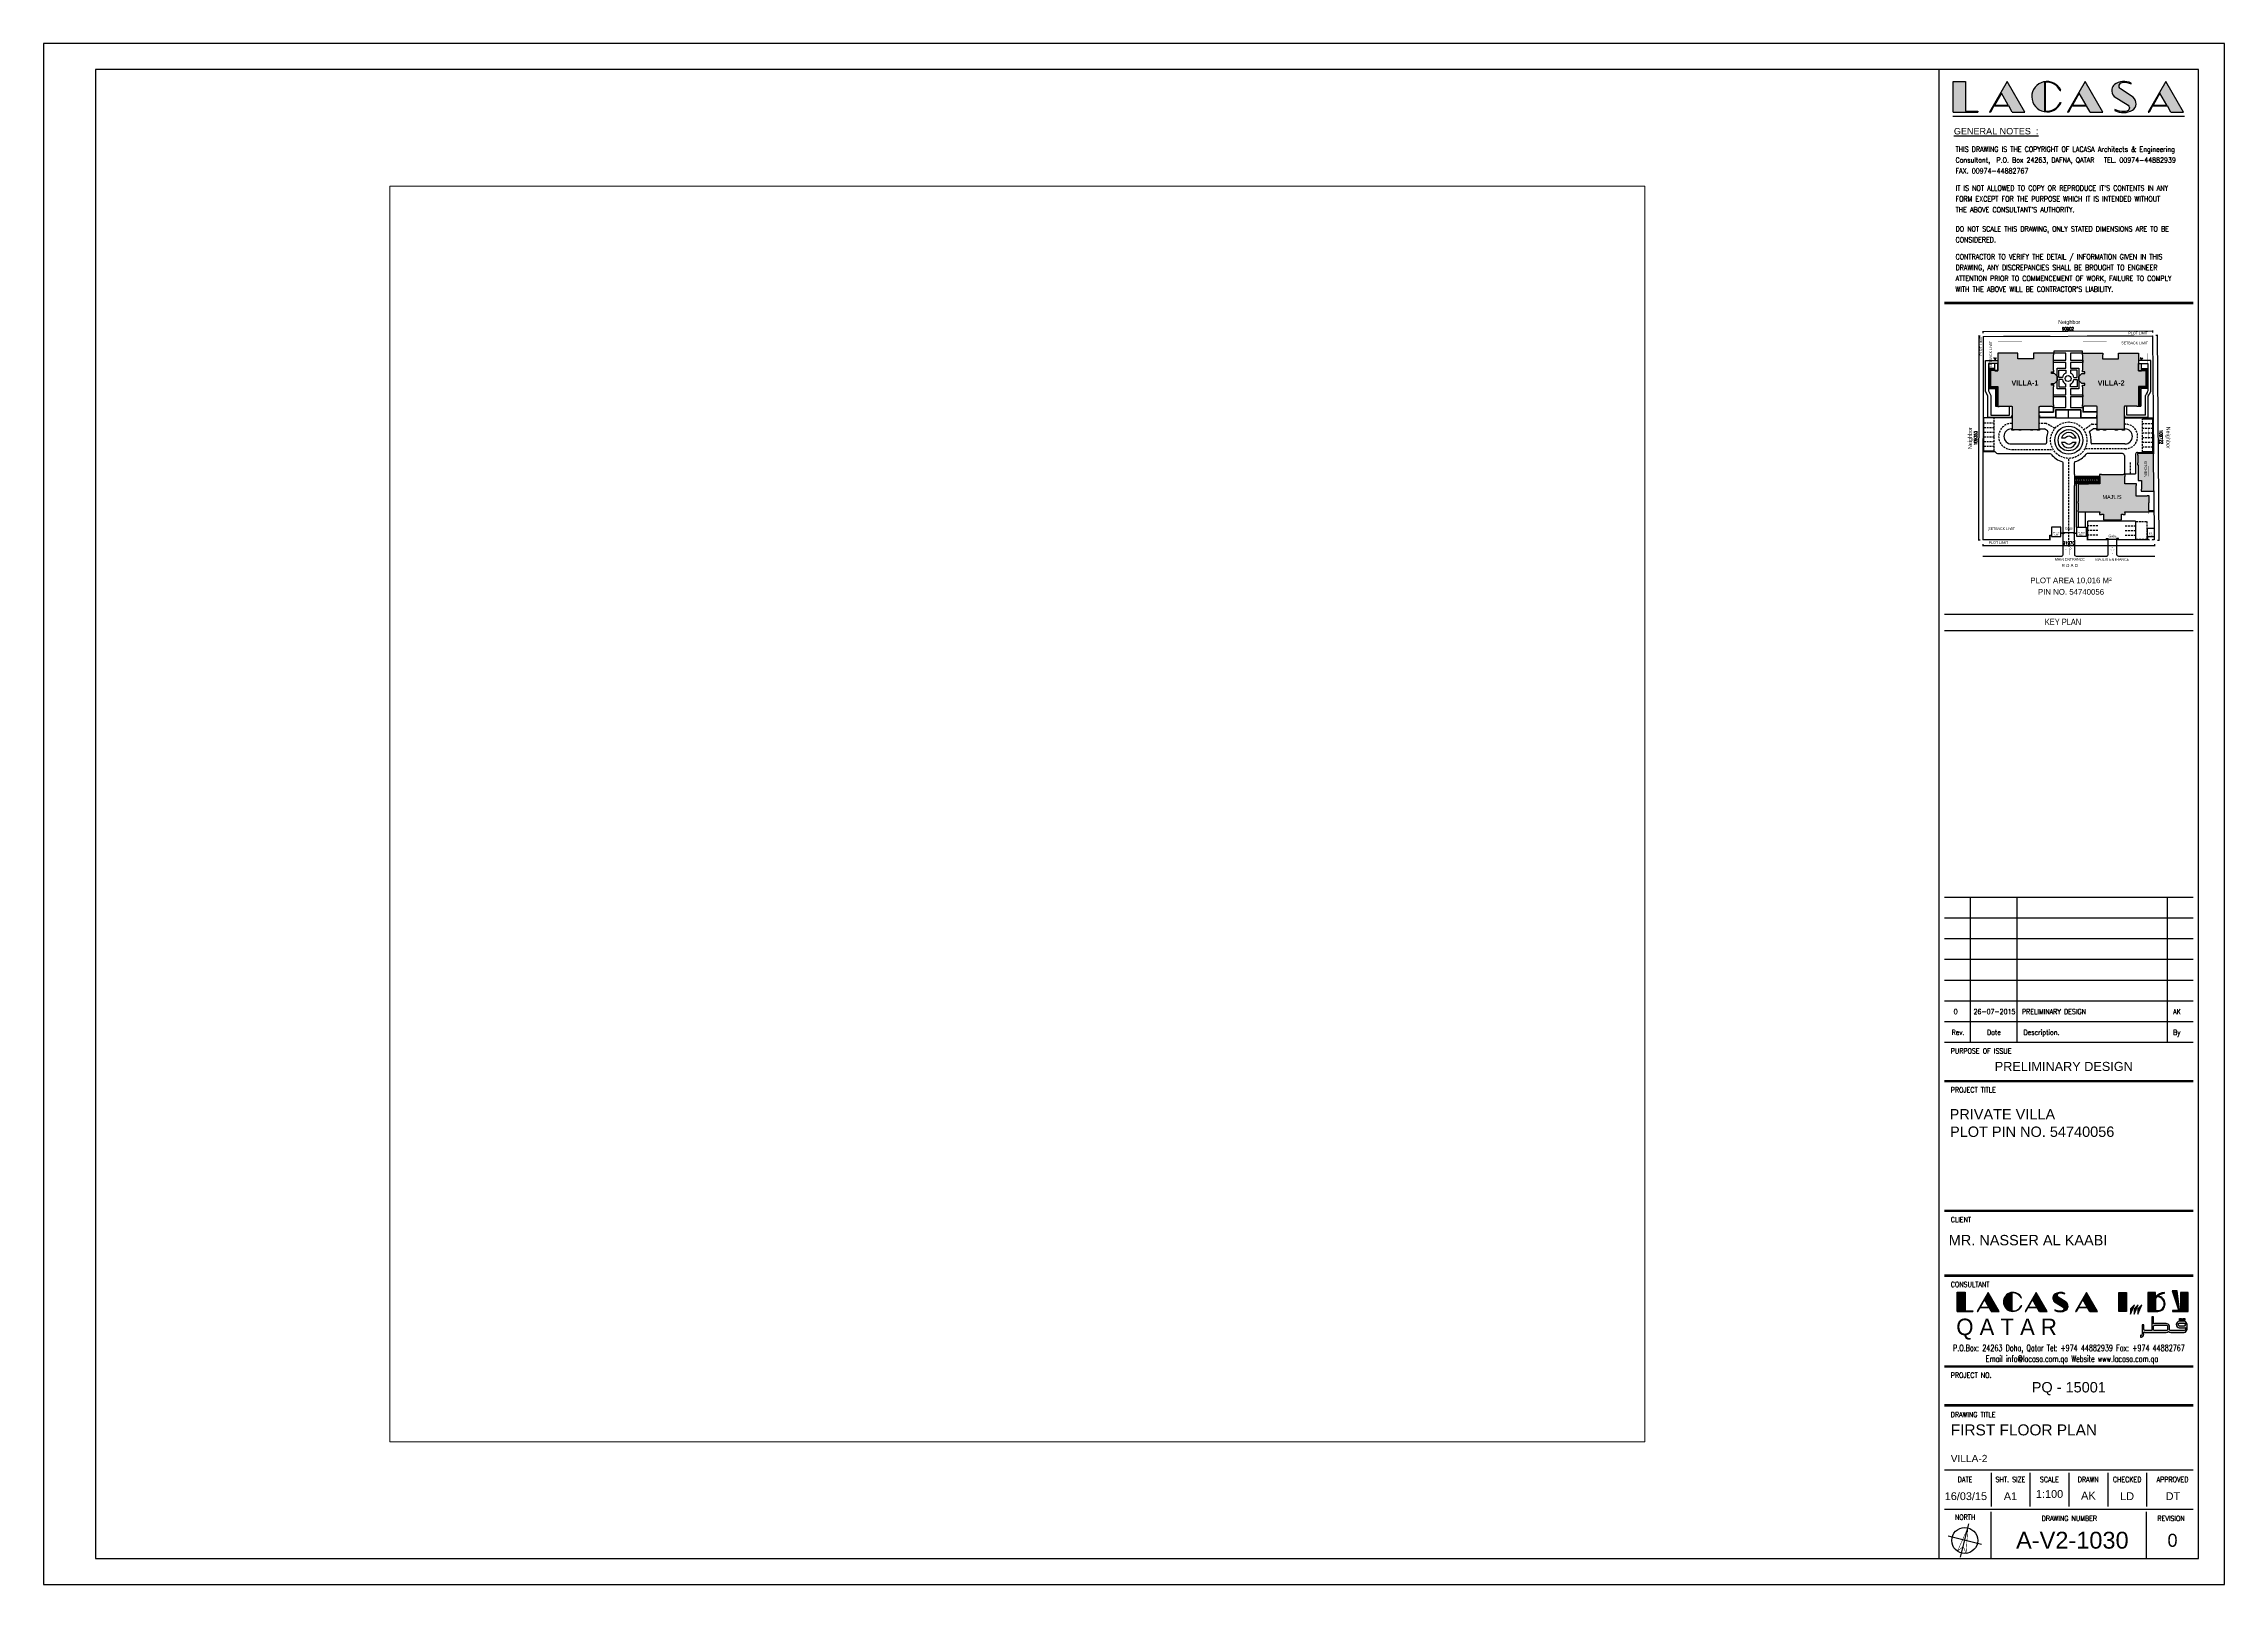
# Paper-space layout 'A-V2-1030' of a CAD drawing. Header units: millimetres. Extents: x 0 to 841, y 0 to 594.
import ezdxf
from ezdxf.enums import TextEntityAlignment as Align

# ---------------------------------------------------------------- set-up
doc = ezdxf.new("R2010")
doc.units = ezdxf.units.MM
doc.header["$LTSCALE"] = 1000
doc.header["$MEASUREMENT"] = 0
for name, pattern in [('XREF-TITLE$0$XREF-ROAD$0$XREF_ROAD$0$HIDDEN', [0.375, 0.25, -0.125]), ('XREF-TITLE$0$XREF-ROAD$0$XREF_ROAD$0$HIDDEN2', [0.1875, 0.125, -0.0625]), ('XREF-TITLE$0$XREF-SITE SETTING$0$DASHED', [0.75, 0.5, -0.25]), ('XREF-TITLE$0$XREF-SITE SETTING$0$PLOT LIMIT$0$CENTER', [2, 1.25, -0.25, 0.25, -0.25])]:
    doc.linetypes.add(name, pattern=pattern)
for name, color, linetype in [('48-TITLE', 7, 'Continuous'), ('XREF-TITLE$0$48-TITLE', 7, 'Continuous'), ('XREF-TITLE$0$A-KP-KITCHEN', 7, 'Continuous'), ('XREF-TITLE$0$A-KP-MAJLIS', 7, 'Continuous'), ('XREF-TITLE$0$A-KP-VILLA-1', 7, 'Continuous'), ('XREF-TITLE$0$A-KP-VILLA-2', 7, 'Continuous'), ('XREF-TITLE$0$LCQ-103-XREF-TITLE-A1$0$48-TITLE', 7, 'Continuous'), ('XREF-TITLE$0$LCQ-339-XREF-TITLE-A1-DC1$0$0745-A02P-01$0$1', 1, 'Continuous'), ('XREF-TITLE$0$LCQ-339-XREF-TITLE-A1-DC1$0$48-title', 7, 'Continuous'), ('XREF-TITLE$0$LCQ-339-XREF-TITLE-A1-DC1$0$LCQ-103-XREF-TITLE-A1$0$48-TITLE', 7, 'Continuous')]:
    doc.layers.add(name, color=color, linetype=linetype)
doc.layers.add('A-ANNO-VPRT', color=2, linetype='Continuous', lineweight=18, plot=False)
doc.styles.add('TITLE', font='arial.ttf')
doc.styles.add('XREF-TITLE$0$KEYPLAN$0$ARIAL-REG', font='arial.ttf', dxfattribs={"height": 50})
doc.styles.add('XREF-TITLE$0$LCQ-103-XREF-TITLE-A1$0$TITLE', font='arial.ttf')
doc.styles.add('XREF-TITLE$0$LCQ-339-XREF-TITLE-A1-DC1$0$0745-A02P-01$0$ARIALN', font='ARIALN.TTF', dxfattribs={"width": 0.9})
doc.styles.add('XREF-TITLE$0$LCQ-339-XREF-TITLE-A1-DC1$0$LCQ-103-XREF-TITLE-A1$0$logo', font='AIGDT___.TTF')
doc.styles.add('XREF-TITLE$0$LCQ-339-XREF-TITLE-A1-DC1$0$LCQ-103-XREF-TITLE-A1$0$ROMANS', font='ROMANS.shx')
doc.styles.add('XREF-TITLE$0$LCQ-339-XREF-TITLE-A1-DC1$0$LCQ-103-XREF-TITLE-A1$0$TITLE', font='arial.ttf')
doc.styles.add('XREF-TITLE$0$LCQ-339-XREF-TITLE-A1-DC1$0$LCQ-103-XREF-TITLE-A1$0$TITLE2', font='ROMANS.shx', dxfattribs={"width": 0.8})
doc.styles.add('XREF-TITLE$0$LCQ-339-XREF-TITLE-A1-DC1$0$LCQ-105-XREF-TITLE-A1$0$TITLE', font='arial.ttf')
doc.styles.add('XREF-TITLE$0$XREF-ROAD$0$XREF_ROAD$0$ARIAL-REG', font='arial.ttf', dxfattribs={"height": 50})
doc.styles.add('XREF-TITLE$0$XREF-SITE SETTING$0$PLOT LIMIT$0$AR-B2-1130-ROOF PLAN$0$ARIAL', font='arial.ttf')
doc.styles.add('XREF-TITLE$0$XREF-SITE SETTING$0$PLOT LIMIT$0$ZZ-Dim All', font='romans.shx', dxfattribs={"width": 0.8})

# ---------------------------------------------------------------- blocks, each defined once
blk = doc.blocks.new('XREF-TITLE$0$LCQ-339-XREF-TITLE-A1-DC1$0$LCQ-103-XREF-TITLE-A1$0$lcasa-logo')
at = {"layer": 'XREF-TITLE$0$LCQ-339-XREF-TITLE-A1-DC1$0$LCQ-103-XREF-TITLE-A1$0$48-TITLE'}
for points in [[(0.01, 0.33), (1.93, 0.33), (1.93, 0.39), (0.98, 0.39), (0.98, 2.71), (0.01, 2.71)], [(8.39, 1.06), (8.34, 1.08, -0.335261), (7.17, 0.4), (7.17, 2.63, -0.325117), (8.32, 1.99), (8.38, 2.01, 4.760585)], [(13, 2.12, -0.617286), (13.14, 2.63, -0.150598), (13.84, 2.51), (13.84, 2.58, 0.267149), (12.53, 2.46, 0.158415), (12.34, 2.11, 0.260991), (12.52, 1.54), (13.61, 0.85, -0.618663), (13.49, 0.39, -0.039912), (13.3, 0.36, -0.15573), (12.58, 0.52), (12.58, 0.45, 0.252462), (13.94, 0.47, 0.244258), (14.22, 0.95, 0.2096), (14, 1.47)]]:
    blk.add_hatch(color=10, dxfattribs=at).paths.add_polyline_path(points)
at = {"layer": 'XREF-TITLE$0$LCQ-339-XREF-TITLE-A1-DC1$0$LCQ-103-XREF-TITLE-A1$0$48-TITLE', "true_color": 0x666666}
h = blk.add_hatch(color=251, dxfattribs=at)
h.paths.add_polyline_path([(4.2, 2.7), (2.84, 0.33), (2.91, 0.33), (3.18, 0.81), (4.33, 0.81), (4.6, 0.33), (5.57, 0.33)])
h.paths.add_polyline_path([(4.29, 0.87), (3.22, 0.87), (3.76, 1.8)], flags=16)
at = {"layer": 'XREF-TITLE$0$LCQ-339-XREF-TITLE-A1-DC1$0$LCQ-103-XREF-TITLE-A1$0$48-TITLE'}
h = blk.add_hatch(color=10, dxfattribs=at)
h.paths.add_polyline_path([(10.26, 2.7), (8.89, 0.33), (8.96, 0.33), (9.24, 0.81), (10.38, 0.81), (10.66, 0.33), (11.63, 0.33)])
h.paths.add_polyline_path([(10.35, 0.87), (9.27, 0.87), (9.81, 1.8)], flags=16)
h = blk.add_hatch(color=10, dxfattribs=at)
h.paths.add_polyline_path([(16.52, 2.7), (15.16, 0.33), (15.23, 0.33), (15.5, 0.81), (16.65, 0.81), (16.92, 0.33), (17.89, 0.33)])
h.paths.add_polyline_path([(16.61, 0.87), (15.54, 0.87), (16.07, 1.8)], flags=16)
at = {"layer": 'XREF-TITLE$0$LCQ-339-XREF-TITLE-A1-DC1$0$LCQ-103-XREF-TITLE-A1$0$48-TITLE', "color": 10}
for p, q in [((0.01, 0.33), (0.01, 2.71)), ((0.01, 2.71), (0.98, 2.71)), ((0.98, 2.71), (0.98, 0.39)), ((7.13, 0.33), (7.13, 2.71)), ((7.13, 0.33), (7.13, 2.71)), ((7.17, 2.63), (7.17, 0.4)), ((8.32, 1.99), (8.38, 2.01)), ((10.26, 2.7), (8.89, 0.33)), ((9.81, 1.8), (9.27, 0.87)), ((9.77, 1.86), (9.77, 1.86)), ((10.35, 0.87), (9.81, 1.8)), ((11.63, 0.33), (10.26, 2.7)), ((16.52, 2.7), (15.16, 0.33)), ((16.07, 1.8), (15.54, 0.87)), ((16.04, 1.86), (16.04, 1.86)), ((16.61, 0.87), (16.07, 1.8)), ((17.89, 0.33), (16.52, 2.7)), ((0, 0), (17.98, 0)), ((0.01, 0.33), (1.93, 0.33)), ((0.98, 0.39), (1.93, 0.39)), ((1.93, 0.39), (1.93, 0.33)), ((8.34, 1.08), (8.39, 1.06)), ((8.89, 0.33), (8.96, 0.33)), ((9.24, 0.81), (8.96, 0.33)), ((9.24, 0.81), (10.38, 0.81)), ((9.27, 0.87), (10.35, 0.87)), ((10.66, 0.33), (10.38, 0.81)), ((10.66, 0.33), (11.47, 0.33)), ((10.66, 0.33), (11.55, 0.33)), ((10.66, 0.33), (11.63, 0.33)), ((15.16, 0.33), (15.23, 0.33)), ((15.5, 0.81), (15.23, 0.33)), ((15.5, 0.81), (16.65, 0.81)), ((15.54, 0.87), (16.61, 0.87)), ((16.92, 0.33), (16.65, 0.81)), ((16.92, 0.33), (17.74, 0.33)), ((16.92, 0.33), (17.82, 0.33)), ((16.92, 0.33), (17.89, 0.33))]:
    blk.add_line(p, q, dxfattribs=at)
at = {"layer": 'XREF-TITLE$0$LCQ-339-XREF-TITLE-A1-DC1$0$LCQ-103-XREF-TITLE-A1$0$48-TITLE', "color": 251, "true_color": 0x666666}
for p, q in [((4.2, 2.7), (2.84, 0.33)), ((3.76, 1.8), (3.22, 0.87)), ((3.72, 1.86), (3.72, 1.86)), ((4.29, 0.87), (3.76, 1.8)), ((5.57, 0.33), (4.2, 2.7)), ((2.84, 0.33), (2.91, 0.33)), ((3.18, 0.81), (2.91, 0.33)), ((3.18, 0.81), (4.33, 0.81)), ((3.22, 0.87), (4.29, 0.87)), ((4.6, 0.33), (4.33, 0.81)), ((4.6, 0.33), (5.42, 0.33)), ((4.6, 0.33), (5.5, 0.33)), ((4.6, 0.33), (5.57, 0.33))]:
    blk.add_line(p, q, dxfattribs=at)
at = {"layer": 'XREF-TITLE$0$LCQ-339-XREF-TITLE-A1-DC1$0$LCQ-103-XREF-TITLE-A1$0$48-TITLE', "color": 10}
blk.add_lwpolyline([(13.61, 0.85, -0.618663), (13.49, 0.39, -0.039912), (13.3, 0.36, -0.15573), (12.58, 0.52, 1.161214), (12.58, 0.52), (12.58, 0.45, 0.252462), (13.94, 0.47, 0.244258), (14.22, 0.95, 0.2096), (14, 1.47), (13, 2.12, -0.617286), (13.14, 2.63, -0.053818), (13.14, 2.63, -0.150598), (13.84, 2.51, -0.127578), (13.84, 2.51), (13.84, 2.58, 0.267149), (12.53, 2.46, 0.158415), (12.34, 2.11, 0.260991), (12.52, 1.54)], format="xyb", close=True, dxfattribs=at)
for radius, start, end in [(1.18, 24.7741, 337.3222), (1.12, 24.7741, 96.815), (1.12, 263.185, 337.3222)]:
    blk.add_arc((7.3, 1.52), radius, start, end, dxfattribs=at)
blk = doc.blocks.new('XREF-TITLE$0$NORTH-NEW')
at = {"layer": 'XREF-TITLE$0$48-TITLE', "color": 4}
for p, q in [((0.66, 0), (-0.66, 0)), ((0, -0.66), (0, 0.66))]:
    blk.add_line(p, q, dxfattribs=at)
at = {"layer": 'XREF-TITLE$0$48-TITLE', "const_width": 0.02}
blk.add_lwpolyline([(0, 0.5), (0.171, -0.47), (0, -0.24), (-0.171, -0.47)], close=True, dxfattribs=at)
at = {"layer": 'XREF-TITLE$0$48-TITLE', "color": 4}
blk.add_circle((0, 0), 0.5, dxfattribs=at)
blk = doc.blocks.new('XREF-TITLE$0$XREF-SITE SETTING$0$PLOT LIMIT$0$_ARCHTICK')
at = {"color": 0, "linetype": 'ByBlock', "const_width": 0.15}
blk.add_lwpolyline([(-0.5, -0.5), (0.5, 0.5)], dxfattribs=at)
blk = doc.blocks.new('XREF-TITLE$0$keyplan')
for points in [[(-28.44, 93.59), (-28.87, 93.85), (-28.44, 93.11)], [(-28.44, 93.59), (-28.02, 93.85), (-28.44, 93.11)], [(27.94, 93.63), (27.52, 93.9), (27.94, 93.15)], [(27.94, 93.63), (28.37, 93.9), (27.94, 93.15)]]:
    blk.add_hatch(color=253).paths.add_polyline_path(points)
at = {"layer": 'XREF-TITLE$0$A-KP-KITCHEN'}
h = blk.add_hatch(color=253, dxfattribs=at)
h.dxf.hatch_style = 1
h.paths.add_polyline_path([(32.68, 57.03), (31.95, 57.03), (31.95, 56.96), (27.2, 56.96), (27.2, 57.03), (26.48, 57.03), (26.48, 56.31), (26.56, 56.31), (26.56, 53.36), (26.48, 53.36), (26.48, 52.64), (26.78, 52.64), (26.78, 46.59), (28.04, 46.59), (28.04, 43.17), (27.97, 43.17), (27.97, 42.45), (28.69, 42.45), (28.69, 42.52), (32.08, 42.52), (32.08, 42.45), (32.8, 42.45)])
at = {"layer": 'XREF-TITLE$0$A-KP-MAJLIS'}
h = blk.add_hatch(color=253, dxfattribs=at)
h.dxf.hatch_style = 1
h.paths.add_polyline_path([(3.62, 45.22), (3.62, 38.53), (3.52, 38.53), (3.52, 37.81), (3.59, 37.81), (3.59, 35.18), (3.52, 35.18), (3.52, 34.46), (4.24, 34.46), (4.24, 34.53), (11.94, 34.53), (11.94, 34.21), (11.87, 34.21), (11.87, 33.49), (12.59, 33.49), (12.59, 33.56), (13.32, 33.56), (13.32, 31.47), (20.29, 31.47), (20.29, 33.56), (21.02, 33.56), (21.02, 33.49), (21.74, 33.49), (21.74, 34.21), (21.66, 34.21), (21.66, 34.53), (30.24, 34.53), (30.24, 34.46), (30.96, 34.46), (30.96, 35.18), (30.89, 35.18), (30.89, 37.99), (30.96, 37.99), (30.96, 40.65), (30.24, 40.65), (30.24, 40.58), (25.98, 40.58), (25.98, 44.61), (26.06, 44.61), (26.06, 45.33), (25.34, 45.33), (25.34, 45.26), (21.66, 45.26), (21.66, 48.14), (21.74, 48.14), (21.74, 48.86), (21.02, 48.86), (21.02, 48.79), (12.59, 48.79), (12.59, 48.86), (11.87, 48.86), (11.87, 48.14), (11.94, 48.14), (11.94, 45.26), (8.27, 45.26), (8.27, 45.33), (7.55, 45.33), (7.55, 45.22)])
at = {"layer": 'XREF-TITLE$0$A-KP-VILLA-1'}
h = blk.add_hatch(color=253, dxfattribs=at)
h.dxf.hatch_style = 1
h.paths.add_polyline_path([(-5.52, 87.77), (-6.71, 87.77), (-6.71, 88.49), (-6.43, 88.49), (-6.43, 88.44), (-5.82, 88.44), (-5.82, 89.09), (-5.86, 89.09), (-5.86, 95.06), (-5.82, 95.06), (-5.82, 95.67), (-6.46, 95.67), (-6.46, 95.62), (-13, 95.62), (-13, 95.67), (-13.62, 95.67), (-13.62, 95.06), (-13.57, 95.06), (-13.57, 93.47), (-19.66, 93.47), (-19.66, 95.06), (-19.61, 95.06), (-19.61, 95.67), (-20.22, 95.67), (-20.22, 95.62), (-26.76, 95.62), (-26.76, 95.67), (-27.41, 95.67), (-27.41, 95.06), (-27.36, 95.06), (-27.36, 89.04), (-27.41, 89.04), (-27.41, 88.92), (-30.17, 88.92), (-30.17, 82.86), (-27.41, 82.86), (-27.41, 82.74), (-27.36, 82.74), (-27.36, 75.75), (-27.41, 75.75), (-27.41, 75.13), (-26.8, 75.13), (-26.8, 75.18), (-22.02, 75.18), (-22.02, 75.13), (-21.86, 75.13), (-21.86, 66.29), (-11.4, 66.29), (-11.4, 75.13), (-11.21, 75.13), (-11.21, 75.18), (-6.43, 75.18), (-6.43, 75.13), (-5.82, 75.13), (-5.82, 75.75), (-5.86, 75.75), (-5.86, 82.72), (-5.82, 82.72), (-5.82, 83.34), (-6.43, 83.34), (-6.43, 83.29), (-6.71, 83.29), (-6.71, 83.98), (-5.52, 83.98), (-4.42, 85.08), (-4.42, 86.68)])
at = {"layer": 'XREF-TITLE$0$A-KP-VILLA-2'}
h = blk.add_hatch(color=253, dxfattribs=at)
h.dxf.hatch_style = 1
h.paths.add_polyline_path([(5.01, 87.78), (6.21, 87.78), (6.21, 88.5), (5.92, 88.5), (5.92, 88.45), (5.31, 88.45), (5.31, 89.1), (5.36, 89.1), (5.36, 95.06), (5.32, 95.06), (5.32, 95.67), (5.96, 95.67), (5.96, 95.63), (12.5, 95.63), (12.5, 95.67), (13.11, 95.67), (13.11, 95.06), (13.06, 95.06), (13.06, 93.48), (19.15, 93.48), (19.15, 95.06), (19.11, 95.06), (19.11, 95.68), (19.72, 95.68), (19.72, 95.63), (26.26, 95.63), (26.26, 95.68), (26.9, 95.68), (26.9, 95.06), (26.86, 95.06), (26.86, 89.05), (26.9, 89.05), (26.9, 88.93), (29.66, 88.93), (29.66, 82.87), (26.9, 82.87), (26.9, 82.75), (26.86, 82.75), (26.86, 75.76), (26.9, 75.76), (26.9, 75.14), (26.29, 75.14), (26.29, 75.19), (21.52, 75.19), (21.52, 75.14), (21.35, 75.14), (21.35, 66.29), (10.9, 66.29), (10.9, 75.14), (10.7, 75.14), (10.7, 75.19), (5.93, 75.19), (5.93, 75.14), (5.31, 75.14), (5.31, 75.76), (5.36, 75.76), (5.36, 82.73), (5.31, 82.73), (5.31, 83.34), (5.93, 83.34), (5.93, 83.3), (6.21, 83.3), (6.21, 83.99), (5.01, 83.99), (3.92, 85.08), (3.92, 86.69)])
at = {"color": 1}
for p, q in [((-34.14, 102.28), (-34.86, 102.28)), ((-34.72, 102.43), (-34.81, 23.39)), ((-33.18, 103.98), (32.57, 104.25)), ((-33.03, 103.41), (-33.04, 104.13)), ((32.43, 103.67), (32.43, 104.39)), ((33.52, 102.55), (34.24, 102.56)), ((34.09, 102.7), (34.77, 23.4)), ((30.19, 28.14), (32.92, 28.14)), ((30.19, 28.14), (30.19, 24.97)), ((32.92, 28.14), (32.92, 24.97)), ((-34.24, 23.53), (-34.96, 23.53)), ((-33.27, 21.51), (33.25, 21.51)), ((-33.12, 22.08), (-33.12, 21.36)), ((30.19, 24.97), (32.92, 24.97)), ((33.11, 22.08), (33.11, 21.36)), ((34.19, 23.54), (34.91, 23.54))]:
    blk.add_line(p, q, dxfattribs=at)
at = {"color": 253}
for p, q in [((-27.4, 91.66), (-28.48, 91.66)), ((-28.48, 88.89), (-28.48, 91.66)), ((-28.48, 88.89), (-27.4, 88.89)), ((-27.4, 88.89), (-27.4, 91.66)), ((26.9, 91.66), (27.98, 91.66)), ((26.9, 88.89), (26.9, 91.66)), ((26.9, 88.89), (27.98, 88.89)), ((27.98, 88.89), (27.98, 91.66)), ((29.54, 71.75), (29.54, 79.3)), ((30.62, 70.9), (30.62, 79.03)), ((-21.86, 70.75), (-32.92, 70.75)), ((-32.78, 65.17), (-32.78, 70.57)), ((-28.23, 75.22), (-27.41, 75.22)), ((-22.85, 71.75), (-22.85, 75.18)), ((-5.03, 70.75), (-11.4, 70.75)), ((-11.25, 73.02), (-6.04, 73.02)), ((-11.25, 72.88), (-11.25, 73.02)), ((-11.25, 72.88), (-5.9, 72.88)), ((-5.18, 70.9), (-11.25, 70.9)), ((-6.04, 75.14), (-6.04, 73.02)), ((-5.9, 75.14), (-5.9, 72.88)), ((4.67, 73.78), (-5.18, 73.78)), ((-5.18, 73.78), (-5.18, 70.9)), ((4.53, 73.63), (-5.03, 73.63)), ((-5.03, 73.63), (-5.03, 70.75)), ((4.53, 73.63), (4.53, 70.75)), ((4.53, 70.75), (10.75, 70.75)), ((4.67, 73.78), (4.67, 70.9, 0)), ((4.67, 70.9), (10.75, 70.9)), ((5.4, 75.14), (5.4, 72.88)), ((10.74, 72.88), (5.4, 72.88)), ((5.54, 75.14), (5.54, 73.02)), ((10.74, 73.02), (5.54, 73.02)), ((30.62, 70.9), (21.48, 70.9)), ((21.48, 70.75), (32.56, 70.75)), ((22.35, 71.75), (22.35, 75.18)), ((29.54, 71.75), (22.35, 71.75)), ((26.83, 75.22), (27.73, 75.22)), ((32.42, 64.84), (32.42, 70.24)), ((-32.78, 57.97), (-32.78, 65.17)), ((-22.13, 66.43), (-21.86, 66.43)), ((-22.13, 60.67), (-8.95, 60.67)), ((-11.4, 66.43), (-9.43, 66.43)), ((-8.2, 65.72), (-9.43, 66.43)), ((8.19, 65.72), (9.42, 66.43)), ((21.63, 60.67), (8.93, 60.67)), ((10.9, 66.43), (9.42, 66.43)), ((21.63, 66.43), (21.35, 66.43)), ((32.42, 57.64), (32.42, 64.84)), ((-27.17, 56.92), (-7.19, 56.92)), ((-2.17, 26.5), (-2.17, 53.4)), ((2.15, 48.83, 0), (2.15, 53.43)), ((20.74, 56.92), (7.06, 56.92)), ((21.46, 56.2), (21.46, 49.15)), ((25.78, 56.7), (25.78, 49.15)), ((26.5, 57.42), (32.52, 57.42)), ((2.15, 48.83, 0), (2.15, 44.5)), ((2.15, 26.5), (2.15, 44.65, 0)), ((11.87, 48.11), (2.87, 48.11)), ((2.87, 48.11), (2.87, 45.37)), ((11.94, 45.37), (2.87, 45.37)), ((3.59, 48.11), (3.59, 45.37)), ((4.31, 48.11), (4.31, 45.37)), ((5.03, 48.11), (5.03, 45.37)), ((5.75, 48.11), (5.75, 45.37)), ((6.47, 48.11), (6.47, 45.37)), ((7.19, 48.11), (7.19, 45.37)), ((7.91, 48.11), (7.91, 45.37)), ((8.63, 48.11), (8.63, 45.37)), ((9.35, 48.11), (9.35, 45.37)), ((10.07, 48.11), (10.07, 45.37)), ((10.79, 48.11), (10.79, 45.37)), ((11.51, 48.11), (11.51, 45.37)), ((21.46, 49.15), (25.78, 49.15)), ((6.43, 28.57), (6.43, 34.54)), ((30.96, 35, 0), (32.87, 35, 0)), ((30.96, 34.78, 0), (32.87, 34.78, 0)), ((30.96, 34.57, 0), (32.87, 34.56, 0)), ((-3.08, 26.32), (-3.08, 26.22)), ((-2.44, 26.32), (-3.08, 26.32)), ((-2.44, 26.22), (-3.08, 26.22)), ((-2.44, 26.32), (-2.44, 26.22)), ((-2.39, 26.05), (-2.39, 26.5)), ((-2.39, 26.5), (-2.31, 26.5)), ((-2.31, 26.05), (-2.39, 26.05)), ((-2.17, 23.63), (-2.17, 26.05)), ((-1.92, 26.37), (-1.89, 26.37)), ((1.9, 26.37), (1.87, 26.37)), ((1.9, 26.37), (1.87, 26.37)), ((2.15, 23.63), (2.15, 26.05)), ((2.42, 26.32), (2.42, 26.22)), ((2.42, 26.32), (3.06, 26.32)), ((2.42, 26.22), (3.06, 26.22)), ((3.06, 26.22), (3.06, 26.32)), ((3.06, 26.31), (3.11, 26.31)), ((3.06, 26.24), (3.11, 26.24)), ((25.7, 30.87), (7.29, 30.87)), ((7.29, 25.47), (7.29, 30.87)), ((25.7, 30.87), (25.7, 23.67))]:
    blk.add_line(p, q, dxfattribs=at)
at = {"color": 253, "linetype": 'XREF-TITLE$0$XREF-ROAD$0$XREF_ROAD$0$HIDDEN', "ltscale": 0.003}
for p, q in [((-32.78, 68.77), (-28.82, 68.77)), ((-28.82, 57.97), (-28.82, 70.57, 0)), ((-8.74, 68.59), (-11.4, 68.59)), ((-5.37, 66.65), (-8.74, 68.59)), ((5.74, 66.14), (8.65, 68.17)), ((9.06, 68.31), (10.9, 68.31)), ((28.46, 57.64), (28.46, 70.24, 0)), ((32.42, 68.44), (28.46, 68.44)), ((-32.78, 66.97), (-28.82, 66.97)), ((-32.78, 65.17), (-28.82, 65.17)), ((-32.78, 65.17), (-28.82, 65.17)), ((-32.78, 63.37), (-28.82, 63.37)), ((-32.78, 61.57), (-28.82, 61.57)), ((-32.78, 61.57), (-28.82, 61.57)), ((-32.78, 59.77), (-28.82, 59.77)), ((-32.78, 59.77), (-28.82, 59.77)), ((32.42, 66.64), (28.46, 66.64)), ((32.42, 64.84), (28.46, 64.84)), ((32.42, 64.84), (28.46, 64.84)), ((32.42, 63.04), (28.46, 63.04)), ((32.42, 61.24), (28.46, 61.24)), ((32.42, 61.24), (28.46, 61.24)), ((32.42, 59.44), (28.46, 59.44)), ((32.42, 59.44), (28.46, 59.44)), ((-22.01, 58.51), (-6.04, 58.51)), ((-0.01, 23.63), (-0.01, 55.09)), ((21.8, 58.8), (6.18, 58.8)), ((23.62, 53.48), (23.62, 49.37)), ((11.25, 29.07), (7.29, 29.07)), ((11.25, 27.27), (7.29, 27.27)), ((11.25, 25.47), (7.29, 25.47)), ((21.74, 29.07), (25.7, 29.07)), ((21.74, 27.27), (25.7, 27.27)), ((21.74, 25.47), (25.7, 25.47))]:
    blk.add_line(p, q, dxfattribs=at)
at = {"color": 253, "linetype": 'XREF-TITLE$0$XREF-ROAD$0$XREF_ROAD$0$HIDDEN', "ltscale": 3}
for p, q in [((-21.86, 68.59), (-22.01, 68.59)), ((21.35, 68.31), (21.8, 68.31))]:
    blk.add_line(p, q, dxfattribs=at)
at = {"color": 253, "linetype": 'XREF-TITLE$0$XREF-ROAD$0$XREF_ROAD$0$HIDDEN2', "ltscale": 100}
for p, q in [((-5.03, 70.75), (4.53, 70.75)), ((-0.07, 70.75, 0), (-0.07, 73.63, 0)), ((32.42, 70.24), (28.46, 70.24)), ((-32.78, 57.97), (-28.82, 57.97)), ((32.42, 57.64), (28.46, 57.64))]:
    blk.add_line(p, q, dxfattribs=at)
at = {"color": 253, "linetype": 'Continuous'}
for p, q in [((32.8, 42.56), (32.96, 23.67)), ((-7.31, 23.67), (-7.31, 25.47)), ((-7.31, 25.47), (-6.73, 25.47)), ((-7.16, 23.53), (-7.16, 25.33)), ((-7.16, 25.33), (-6.73, 25.33)), ((7.29, 25.47), (6.71, 25.47)), ((7.15, 25.33), (6.71, 25.33)), ((7.15, 23.53), (7.15, 25.33)), ((7.29, 23.67), (7.29, 25.47)), ((14.46, 23.67, 0), (7.29, 23.67)), ((10.39, 23.67), (7.29, 23.67)), ((14.46, 24.18), (14.46, 23.67, 0)), ((14.46, 24.18), (15.18, 24.18)), ((14.61, 24.03), (14.61, 23.53, 0)), ((14.61, 24.03), (15.04, 24.03)), ((15.04, 23.85), (15.04, 24.03)), ((15.18, 23.85), (15.04, 23.85)), ((15.18, 23.85), (15.18, 24.18)), ((19.14, 24.18), (18.42, 24.18)), ((18.42, 24.18), (18.42, 23.85)), ((18.57, 23.85), (18.42, 23.85)), ((19, 24.03), (18.57, 24.03)), ((18.57, 24.03), (18.57, 23.85)), ((19, 23.53), (19, 24.03)), ((19.14, 23.67), (19.14, 24.18)), ((30.19, 23.67), (19.14, 23.67)), ((31.02, 23.67), (30.33, 23.67)), ((31.02, 23.67), (31.02, 23.53)), ((32.96, 23.67), (32.1, 23.67)), ((32.1, 23.67), (32.1, 23.53))]:
    blk.add_line(p, q, dxfattribs=at)
at = {"color": 253, "linetype": 'XREF-TITLE$0$XREF-ROAD$0$XREF_ROAD$0$HIDDEN'}
blk.add_line((15.18, 23.92), (18.42, 23.92), dxfattribs=at)
at = {"linetype": 'XREF-TITLE$0$XREF-SITE SETTING$0$PLOT LIMIT$0$CENTER', "ltscale": 0.002, "const_width": 0.072}
blk.add_lwpolyline([(33.11, 23.53), (-33.12, 23.53), (-33.03, 102.28), (32.43, 102.54), (33.11, 23.53)], dxfattribs=at)
at = {"color": 253, "linetype": 'Continuous'}
for points in [[(-7.31, 23.67), (-32.98, 23.67), (-32.89, 102.14), (32.29, 102.4), (32.68, 56.85)], [(30.19, 23.67), (30.19, 23.67), (30.19, 24.97), (30.33, 24.97), (30.33, 23.67)]]:
    blk.add_lwpolyline(points, dxfattribs=at)
at = {"color": 253}
for points in [[(-21.98, 70.9), (-31.21, 70.9), (-31.21, 79.05), (-32.11, 80.96), (-32.11, 92.82), (-27.37, 92.82), (-27.37, 91.66), (-31.03, 91.66), (-31.03, 81.2), (-30.13, 79.3), (-30.13, 71.75), (-22.85, 71.75)], [(-28.44, 93.59), (-28.87, 93.85), (-28.44, 93.11), (-28.44, 93.59)], [(-28.44, 93.59), (-28.02, 93.85), (-28.44, 93.11), (-28.44, 93.59)], [(-5.9, 74.71), (-1.11, 74.71), (-1.11, 78.78), (-5.86, 78.78), (-5.86, 79.64), (-1.11, 79.64), (-1.11, 81.85), (-4.43, 81.85), (-4.43, 89.91), (-1.11, 89.91), (-1.11, 92.12), (-5.86, 92.12), (-5.86, 92.98), (-1.11, 92.98), (-1.11, 95.67), (-5.67, 95.67), (-5.67, 96.54), (5.17, 96.54), (5.17, 95.67), (0.61, 95.67), (0.61, 92.98), (5.36, 92.98), (5.36, 92.12), (0.61, 92.12), (0.61, 89.91), (3.93, 89.91), (3.93, 81.85), (0.61, 81.85), (0.61, 79.64), (5.36, 79.64), (5.36, 78.78), (0.61, 78.78), (0.61, 74.71), (5.4, 74.71)], [(30.62, 79.03), (31.61, 80.94), (31.61, 92.82), (26.86, 92.82), (26.86, 91.66), (26.86, 91.66), (30.53, 91.66), (30.53, 81.2), (29.54, 79.3)], [(27.94, 93.63), (27.52, 93.9), (27.94, 93.15), (27.94, 93.63)], [(27.94, 93.63), (28.37, 93.9), (27.94, 93.15), (27.94, 93.63)], [(-28.48, 89.79), (-31.03, 89.79), (-31.03, 82), (-28.23, 82), (-28.23, 75.22)], [(-28.48, 89.36), (-30.6, 89.36), (-30.6, 82.43), (-27.8, 82.43), (-27.8, 75.22)], [(-2.49, 86.31), (-3.78, 86.31), (-3.78, 89.05), (-1.11, 89.05), (-1.11, 87.99)], [(-2.49, 85.45), (-3.78, 85.45), (-3.78, 82.71), (-1.11, 82.71), (-1.11, 83.77)], [(1.99, 86.31), (3.28, 86.31), (3.28, 89.05), (0.61, 89.05), (0.61, 87.99)], [(1.99, 85.45), (3.28, 85.45), (3.28, 82.71), (0.61, 82.71), (0.61, 83.78)], [(27.98, 89.36), (30.1, 89.36), (30.1, 82.43), (27.29, 82.43), (27.29, 75.22)], [(27.98, 89.79), (30.53, 89.79), (30.53, 82), (27.73, 82), (27.73, 75.22)], [(-11.2, 75.18), (-6.28, 75.18), (-6.28, 75.14), (-5.9, 75.14)], [(10.7, 75.18), (5.78, 75.18), (5.78, 75.14), (5.4, 75.14)], [(-3.08, 26.31), (-3.13, 26.31)], [(-3.08, 26.24), (-3.13, 26.24)], [(-2.44, 26.31), (-2.39, 26.31)], [(-2.44, 26.24), (-2.39, 26.24)], [(2.42, 26.31), (2.38, 26.31)], [(2.42, 26.24), (2.38, 26.24)]]:
    blk.add_lwpolyline(points, dxfattribs=at)
at = {"color": 253, "linetype": 'XREF-TITLE$0$XREF-SITE SETTING$0$DASHED', "ltscale": 0.002, "const_width": 0.036}
blk.add_lwpolyline([(30.94, 27.13), (-30.95, 27.13), (-30.87, 100.13), (30.29, 100.37)], close=True, dxfattribs=at)
at = {"color": 2}
for points in [[(-5.52, 87.77), (-6.71, 87.77), (-6.71, 88.49), (-6.43, 88.49), (-6.43, 88.44), (-5.82, 88.44), (-5.82, 89.09), (-5.86, 89.09), (-5.86, 95.06), (-5.82, 95.06), (-5.82, 95.67), (-6.46, 95.67), (-6.46, 95.62), (-13, 95.62), (-13, 95.67), (-13.62, 95.67), (-13.62, 95.06), (-13.57, 95.06), (-13.57, 93.47), (-19.66, 93.47), (-19.66, 95.06), (-19.61, 95.06), (-19.61, 95.67), (-20.22, 95.67), (-20.22, 95.62), (-26.76, 95.62), (-26.76, 95.67), (-27.41, 95.67), (-27.41, 95.06), (-27.36, 95.06), (-27.36, 89.04), (-27.41, 89.04), (-27.41, 88.92), (-30.17, 88.92), (-30.17, 82.86), (-27.41, 82.86), (-27.41, 82.74), (-27.36, 82.74), (-27.36, 75.75), (-27.41, 75.75), (-27.41, 75.13), (-26.8, 75.13), (-26.8, 75.18), (-22.02, 75.18), (-22.02, 75.13), (-21.86, 75.13), (-21.86, 66.29), (-11.4, 66.29), (-11.4, 75.13), (-11.21, 75.13), (-11.21, 75.18), (-6.43, 75.18), (-6.43, 75.13), (-5.82, 75.13), (-5.82, 75.75), (-5.86, 75.75), (-5.86, 82.72), (-5.82, 82.72), (-5.82, 83.34), (-6.43, 83.34), (-6.43, 83.29), (-6.71, 83.29), (-6.71, 83.98), (-5.52, 83.98), (-4.42, 85.08), (-4.42, 86.68)], [(5.01, 87.78), (6.21, 87.78), (6.21, 88.5), (5.92, 88.5), (5.92, 88.45), (5.31, 88.45), (5.31, 89.1), (5.36, 89.1), (5.36, 95.06), (5.32, 95.06), (5.32, 95.67), (5.96, 95.67), (5.96, 95.63), (12.5, 95.63), (12.5, 95.67), (13.11, 95.67), (13.11, 95.06), (13.06, 95.06), (13.06, 93.48), (19.15, 93.48), (19.15, 95.06), (19.11, 95.06), (19.11, 95.68), (19.72, 95.68), (19.72, 95.63), (26.26, 95.63), (26.26, 95.68), (26.9, 95.68), (26.9, 95.06), (26.86, 95.06), (26.86, 89.05), (26.9, 89.05), (26.9, 88.93), (29.66, 88.93), (29.66, 82.87), (26.9, 82.87), (26.9, 82.75), (26.86, 82.75), (26.86, 75.76), (26.9, 75.76), (26.9, 75.14), (26.29, 75.14), (26.29, 75.19), (21.52, 75.19), (21.52, 75.14), (21.35, 75.14), (21.35, 66.29), (10.9, 66.29), (10.9, 75.14), (10.7, 75.14), (10.7, 75.19), (5.93, 75.19), (5.93, 75.14), (5.31, 75.14), (5.31, 75.76), (5.36, 75.76), (5.36, 82.73), (5.31, 82.73), (5.31, 83.34), (5.93, 83.34), (5.93, 83.3), (6.21, 83.3), (6.21, 83.99), (5.01, 83.99), (3.92, 85.08), (3.92, 86.69)], [(32.68, 57.03), (31.95, 57.03), (31.95, 56.96), (27.2, 56.96), (27.2, 57.03), (26.48, 57.03), (26.48, 56.31), (26.56, 56.31), (26.56, 53.36), (26.48, 53.36), (26.48, 52.64), (26.78, 52.64), (26.78, 46.59), (28.04, 46.59), (28.04, 43.17), (27.97, 43.17), (27.97, 42.45), (28.69, 42.45), (28.69, 42.52), (32.08, 42.52), (32.08, 42.45), (32.8, 42.45)]]:
    blk.add_lwpolyline(points, close=True, dxfattribs=at)
at = {"color": 253, "elevation": 0}
for points in [[(-21.86, 70.75), (-21.98, 70.75), (-21.98, 71.69), (-21.86, 71.69)], [(-11.4, 71.69), (-11.25, 71.69), (-11.25, 70.75), (-11.4, 70.75)], [(10.9, 71.69), (10.75, 71.69), (10.75, 70.75), (10.9, 70.75)], [(10.9, 70.75), (10.75, 70.75), (10.75, 71.69), (10.9, 71.69)], [(21.35, 71.69), (21.48, 71.69), (21.48, 70.75), (21.35, 70.75)], [(-21.05, 66.29), (-21.05, 65.96), (-21.98, 65.96), (-21.98, 66.43), (-21.86, 66.43)], [(-18.4, 66.29), (-18.4, 65.96), (-19.33, 65.96), (-19.33, 66.29)], [(-13.9, 66.29), (-13.9, 65.96), (-14.83, 65.96), (-14.83, 66.29)], [(-11.4, 66.43), (-11.25, 66.43), (-11.25, 65.96), (-12.18, 65.96), (-12.18, 66.29)], [(11.68, 66.29), (11.68, 65.96), (10.75, 65.96), (10.75, 66.43), (10.9, 66.43)], [(14.33, 66.29), (14.33, 65.96), (13.4, 65.96), (13.4, 66.29)], [(18.83, 66.29), (18.83, 65.96), (17.9, 65.96), (17.9, 66.29)], [(21.35, 66.43), (21.48, 66.43), (21.48, 65.96), (20.55, 65.96), (20.55, 66.29)], [(2.87, 48.11), (2.15, 46.74), (2.87, 45.37)], [(3.59, 48.11), (2.87, 46.74), (3.59, 45.37)], [(2.9, 45.22), (2.9, 28.57)], [(4.31, 48.11), (3.59, 46.74), (4.31, 45.37)], [(5.03, 48.11), (4.31, 46.74), (5.03, 45.37)], [(5.75, 48.11), (5.03, 46.74), (5.75, 45.37)], [(6.47, 48.11), (5.75, 46.74), (6.47, 45.37)], [(7.19, 48.11), (6.47, 46.74), (7.19, 45.37)], [(7.91, 48.11), (7.19, 46.74), (7.91, 45.37)], [(8.63, 48.11), (7.91, 46.74), (8.63, 45.37)], [(9.35, 48.11), (8.63, 46.74), (9.35, 45.37)], [(10.07, 48.11), (9.35, 46.74), (10.07, 45.37)], [(10.79, 48.11), (10.07, 46.74), (10.79, 45.37)], [(11.51, 48.11), (10.79, 46.74), (11.51, 45.37)], [(11.94, 47.54), (11.51, 46.74), (11.94, 45.83)], [(3.62, 34.46), (3.62, 28.57)]]:
    blk.add_lwpolyline(points, dxfattribs=at)
at = {"color": 253}
for points in [[(1.37, 62.98), (2.8, 62.98, 0.737049), (-2.81, 62.98), (-1.39, 62.98, -0.551399), (1.37, 62.98)], [(2.8, 61.24), (1.37, 61.24, -0.551399), (-1.39, 61.24), (-2.81, 61.24, 0.737047), (2.8, 61.24)]]:
    blk.add_lwpolyline(points, format="xyb", close=True, dxfattribs=at)
for points in [[(-32.94, 57.72), (-28.53, 57.72, -0.220548), (-28.42, 57.67, 0.248705), (-27.17, 56.92, 0.248705)], [(-33.13, 17.41), (-2.89, 17.41, 0.414214), (-2.17, 18.13), (-2.17, 23.63)], [(2.15, 23.63), (2.15, 18.13, 0.414213), (2.87, 17.41), (14.46, 17.41, 0.414214), (15.18, 18.13), (15.18, 23.85)], [(18.42, 23.85), (18.42, 18.13, 0.414213), (19.14, 17.41), (33.16, 17.41)]]:
    blk.add_lwpolyline(points, format="xyb", dxfattribs=at)
at = {"color": 2}
blk.add_lwpolyline([(3.62, 45.22), (3.62, 38.53), (3.52, 38.53), (3.52, 37.81), (3.59, 37.81), (3.59, 35.18), (3.52, 35.18), (3.52, 34.46), (4.24, 34.46), (4.24, 34.53), (11.94, 34.53), (11.94, 34.21), (11.87, 34.21), (11.87, 33.49), (12.59, 33.49), (12.59, 33.56), (13.32, 33.56), (13.32, 31.47), (20.29, 31.47), (20.29, 33.56), (21.02, 33.56), (21.02, 33.49), (21.74, 33.49), (21.74, 34.21), (21.66, 34.21), (21.66, 34.53), (30.24, 34.53), (30.24, 34.46), (30.96, 34.46), (30.96, 35.18), (30.89, 35.18), (30.89, 37.99), (30.96, 37.99), (30.96, 40.65), (30.24, 40.65), (30.24, 40.58), (25.98, 40.58), (25.98, 44.61), (26.06, 44.61), (26.06, 45.33), (25.34, 45.33), (25.34, 45.26), (21.66, 45.26), (21.66, 48.14), (21.74, 48.14), (21.74, 48.86), (21.02, 48.86), (21.02, 48.79), (12.59, 48.79), (12.59, 48.86), (11.87, 48.86), (11.87, 48.14), (11.94, 48.14), (11.94, 45.26), (8.27, 45.26), (8.27, 45.33), (7.55, 45.33), (7.55, 45.22), (3.62, 45.22)], dxfattribs=at)
at = {"color": 1}
for points in [[(-6.73, 24.97), (-3.13, 24.97), (-3.13, 28.57), (-6.73, 28.57)], [(6.71, 24.97), (3.11, 24.97), (3.11, 28.57), (6.71, 28.57)]]:
    blk.add_lwpolyline(points, close=True, dxfattribs=at)
at = {"color": 253}
for points in [[(-2.39, 26.5), (-1.95, 26.5), (-1.95, 26.05), (-2.39, 26.05)], [(2.38, 26.5), (1.93, 26.5), (1.93, 26.05), (2.38, 26.05)]]:
    blk.add_lwpolyline(points, close=True, dxfattribs=at)
at = {"color": 253, "linetype": 'XREF-TITLE$0$XREF-ROAD$0$XREF_ROAD$0$HIDDEN'}
blk.add_lwpolyline([(1.93, 26.37), (-1.95, 26.37)], dxfattribs=at)
at = {"color": 253, "linetype": 'XREF-TITLE$0$XREF-ROAD$0$XREF_ROAD$0$HIDDEN', "ltscale": 0.003}
blk.add_lwpolyline([(25.84, 30.73), (30.04, 30.73), (30.04, 23.82), (25.84, 23.82)], close=True, dxfattribs=at)
at = {"color": 253, "elevation": 0}
for points, const_width in [([(-0.29, 17.86), (0.27, 17.86), (0.27, 20.35), (0.88, 19.74), (1.27, 20.13), (0.27, 21.14), (-0.29, 21.14), (-1.29, 20.13), (-0.9, 19.74), (-0.29, 20.35), (-0.29, 17.86)], 0.0277), ([(16.62, 18.29), (17.04, 18.29), (17.04, 20.16), (17.35, 19.7), (17.76, 19.99), (17.04, 20.75), (16.62, 20.75), (15.91, 19.99), (16.31, 19.7), (16.62, 20.16), (16.62, 18.29)], 0.0346)]:
    blk.add_lwpolyline(points, close=True, dxfattribs=dict(at, const_width=const_width))
at = {"color": 253}
for centre, radius in [((-0.25, 85.88), 1.16), ((-0.01, 62.11), 5.4), ((-0.01, 62.11), 4.1)]:
    blk.add_circle(centre, radius, dxfattribs=at)
at = {"color": 253, "linetype": 'XREF-TITLE$0$XREF-ROAD$0$XREF_ROAD$0$HIDDEN', "ltscale": 0.003}
blk.add_circle((-0.01, 62.11), 7.02, dxfattribs=at)
at = {"color": 253}
for centre, radius, start, end in [((-0.25, 85.88), 2.28, 112.1964, 169.08613), ((-0.25, 85.88), 2.28, 190.91387, 247.8036), ((-0.25, 85.88), 2.28, 10.91387, 67.8036), ((-0.25, 85.88), 2.28, 292.1964, 349.08613), ((-22.13, 63.55), 2.88, 90, 270), ((-8.95, 61.03), 0.36, 270, 6.90507), ((-0.01, 62.11), 8.64, 158.49561, 186.90507), ((-8.38, 65.41), 0.36, 338.49561, 60), ((8.37, 65.41), 0.36, 120, 201.50439), ((-0.01, 62.11), 8.64, 353.09493, 21.50439), ((8.93, 61.03), 0.36, 173.09493, 270), ((21.63, 63.55), 2.88, 270, 90), ((-7.19, 56.49), 0.432, 38.28058, 90), ((-0.07, 62.11), 8.64, 218.28058, 253.77723), ((-2.6, 53.4), 0.432, 0, 73.77723), ((2.58, 53.43), 0.432, 106.98108, 180), ((-0.07, 62.11), 8.64, 286.98108, 321.71942), ((7.06, 56.49), 0.432, 90, 141.71942), ((20.74, 56.2, 0), 0.72, 0, 90), ((26.5, 56.7), 0.72, 90, 180), ((2.87, 48.83, 0), 0.72, 180, 270), ((2.87, 44.65, 0), 0.72, 90, 180)]:
    blk.add_arc(centre, radius, start, end, dxfattribs=at)
at = {"color": 253, "linetype": 'XREF-TITLE$0$XREF-ROAD$0$XREF_ROAD$0$HIDDEN', "ltscale": 0.003}
for centre, radius, start, end in [((-22.01, 63.55), 5.04, 90, 270), ((9.06, 67.59), 0.72, 90, 125.00061), ((21.8, 63.55), 4.75, 270, 90)]:
    blk.add_arc(centre, radius, start, end, dxfattribs=at)
at = {"color": 1}
for p, xscale, yscale, zscale, rotation in [((-34.72, 102.28), 0.4320942771917999, 0.4320942771917999, 0.4320942771917999, 89.93202421985129), ((-33.04, 103.99), 0.4320942771917991, 0.4320942771917991, 0.4320942771917991, 180.2299209477513), ((32.43, 104.25), 0.4320942771918, 0.4320942771918, 0.4320942771918, 0.2299209477513657), ((34.09, 102.56), 0.4320942771918004, 0.4320942771918004, 0.4320942771918004, 90.4902425315259), ((-34.81, 23.53), 0.4320942771917999, 0.4320942771917999, 0.4320942771917999, 269.9320242198513), ((-33.12, 21.51), 0.4320942771918, 0.4320942771918, 0.4320942771918, 180), ((34.77, 23.54), 0.4320942771917995, 0.4320942771917995, 0.4320942771917995, 270.4902425315258)]:
    blk.add_blockref('XREF-TITLE$0$XREF-SITE SETTING$0$PLOT LIMIT$0$_ARCHTICK', p, dxfattribs=dict(at, xscale=xscale, yscale=yscale, zscale=zscale, rotation=rotation))
at = {"color": 1, "xscale": 0.4320942771918, "yscale": 0.4320942771918, "zscale": 0.4320942771918}
blk.add_blockref('XREF-TITLE$0$XREF-SITE SETTING$0$PLOT LIMIT$0$_ARCHTICK', (33.11, 21.51), dxfattribs=at)
at = {"color": 253, "style": 'XREF-TITLE$0$XREF-ROAD$0$XREF_ROAD$0$ARIAL-REG'}
for s, height, p in [('Neighbor', 1.5, (-4.1, 106.91)), ('Gate', 1, (-1.45, 27.61, 0)), ('R O A D', 1.2, (-2.75, 13.2))]:
    blk.add_text(s, height=height, dxfattribs=at).set_placement(p)
for s, height, rotation, p in [('Neighbor', 1.5, 90, (-37.38, 58.66)), ('Neighbor', 1.5, 270, (37.65, 67.33)), ('MAIN ENTRANCE', 1, 0.02858, (-5.4, 15.67)), ('MAJLIS ENTRANCE', 1, 0.02858, (10.3, 15.62))]:
    blk.add_text(s, height=height, rotation=rotation, dxfattribs=at).set_placement(p)
at = {"style": 'XREF-TITLE$0$KEYPLAN$0$ARIAL-REG'}
for s, height, rotation, p in [('KITCHEN', 1, 270.46698, (29.14, 54.13)), ('MAJLIS', 1.5, 0.46698, (13.01, 39.42))]:
    blk.add_text(s, height=height, rotation=rotation, dxfattribs=at).set_placement(p)
at = {"color": 253, "style": 'XREF-TITLE$0$XREF-ROAD$0$XREF_ROAD$0$ARIAL-REG'}
blk.add_text('Gate', height=1, dxfattribs=at).set_placement((16.83, 25.2), align=Align.MIDDLE_CENTER)
at = {"color": 253, "char_height": 1, "width": 22.305, "attachment_point": 5, "rotation": 90, "style": 'XREF-TITLE$0$XREF-SITE SETTING$0$PLOT LIMIT$0$ZZ-Dim All'}
for s, insert in [('\\A1;{\\f@Arial Unicode MS|b0|i0|c0|p34;\\W0.9;PLOT LIMIT}', (-33.91, 98.44)), ('\\A1;{\\f@Arial Unicode MS|b0|i0|c0|p34;\\W0.9;SETBACK LIMIT}', (-30.15, 95.21))]:
    blk.add_mtext(s, dxfattribs=dict(at, insert=insert))
at = {"color": 1, "char_height": 1.2, "attachment_point": 5, "style": 'XREF-TITLE$0$XREF-SITE SETTING$0$PLOT LIMIT$0$ZZ-Dim All'}
for s, insert, rotation in [('\\A1;90902', (-0.31, 105.06), 0.22992), ('\\A1;109353', (-35.94, 62.91), 89.93202), ('\\A1;109722', (35.59, 63.35), 270.49024), ('\\A1;91970', (-0.01, 22.46), 0.22992)]:
    blk.add_mtext(s, dxfattribs=dict(at, insert=insert, rotation=rotation))
at = {"color": 253, "char_height": 1, "width": 22.305, "attachment_point": 5, "style": 'XREF-TITLE$0$XREF-SITE SETTING$0$PLOT LIMIT$0$ZZ-Dim All'}
for s, insert in [('\\A1;{\\f@Arial Unicode MS|b0|i0|c0|p34;\\W0.9;PLOT LIMIT}', (26.75, 103.39)), ('\\A1;{\\f@Arial Unicode MS|b0|i0|c0|p34;\\W0.9;SETBACK LIMIT}', (25.41, 99.59)), ('\\A1;{\\f@Arial Unicode MS|b0|i0|c0|p34;\\W0.9;SETBACK LIMIT}', (-25.89, 28.03)), ('\\A1;{\\f@Arial Unicode MS|b0|i0|c0|p34;\\W0.9;PLOT LIMIT}', (-27.11, 22.63))]:
    blk.add_mtext(s, dxfattribs=dict(at, insert=insert))
at = {"char_height": 2, "width": 10.384, "attachment_point": 5, "rotation": 0.46698, "style": 'XREF-TITLE$0$KEYPLAN$0$ARIAL-REG'}
for s, insert in [('{\\fArial Narrow|b1|i0|c0|p34;VILLA-1}', (-16.92, 84.16)), ('{\\fArial Narrow|b1|i0|c0|p34;VILLA-2}', (16.33, 84.16))]:
    blk.add_mtext(s, dxfattribs=dict(at, insert=insert))
at = {"color": 253, "width": 2.536, "attachment_point": 5, "line_spacing_factor": 0.8, "style": 'XREF-TITLE$0$XREF-ROAD$0$XREF_ROAD$0$ARIAL-REG'}
for s, insert, char_height in [('Service Room', (-4.93, 26.09), 0.5401), ('Guards Room', (4.91, 26.09), 0.5401), ('MV Room', (31.57, 25.91), 0.54)]:
    blk.add_mtext(s, dxfattribs=dict(at, insert=insert, char_height=char_height))
at = {"insert": (0.86, 5.84), "char_height": 2.1605, "attachment_point": 5, "style": 'XREF-TITLE$0$XREF-SITE SETTING$0$PLOT LIMIT$0$AR-B2-1130-ROOF PLAN$0$ARIAL'}
blk.add_mtext_dynamic_manual_height_columns('PLOT AREA 10,016 M²\\P{\\H0.23143x;\\P}PIN NO. 54740056', width=38.9918, gutter_width=5000, heights=[0], dxfattribs=at)
blk = doc.blocks.new('XREF-TITLE')
at = {"layer": 'XREF-TITLE$0$LCQ-339-XREF-TITLE-A1-DC1$0$LCQ-103-XREF-TITLE-A1$0$48-TITLE'}
for points in [[(737.99, 105.22), (743.95, 105.22), (743.95, 105.4), (740.99, 105.4), (740.99, 112.6), (737.99, 112.6)], [(762.85, 107.48), (762.68, 107.55, -0.335261), (759.05, 105.43), (759.05, 112.35, -0.325117), (762.63, 110.35), (762.8, 110.43, 4.760585)], [(777.17, 110.59, -0.804125), (777.52, 112.36, -0.139753), (779.53, 111.97), (779.53, 112.18, 0.267149), (775.48, 111.82, 0.158415), (774.87, 110.74, 0.260991), (775.45, 108.98), (778.6, 106.97, -0.726518), (778.43, 105.41, -0.039912), (777.84, 105.32, -0.15573), (775.63, 105.81), (775.63, 105.59, 0.252462), (779.85, 105.65, 0.244258), (780.71, 107.14, 0.2096), (780.02, 108.76)], [(803.29, 105.22), (803.29, 112.56), (800.3, 112.56), (800.3, 105.22)], [(827.06, 112.56), (824.07, 112.56), (824.07, 105.6), (820.95, 105.6), (820.95, 105.22), (824.07, 105.22), (827.06, 105.22)], [(806.33, 107.71), (804.77, 106.21), (804.77, 104.22)], [(807.73, 107.71), (806.17, 106.21), (806.17, 104.22)], [(807.56, 104.22), (809.12, 107.71), (807.56, 106.21)]]:
    blk.add_hatch(color=10, dxfattribs=at).paths.add_polyline_path(points)
at = {"layer": 'XREF-TITLE$0$LCQ-339-XREF-TITLE-A1-DC1$0$LCQ-103-XREF-TITLE-A1$0$48-TITLE', "true_color": 0x666666}
h = blk.add_hatch(color=251, dxfattribs=at)
h.paths.add_polyline_path([(749.86, 112.56), (745.62, 105.22), (745.84, 105.22), (746.7, 106.72), (750.24, 106.72), (751.1, 105.22), (754.1, 105.22)])
h.paths.add_polyline_path([(750.13, 106.9), (746.81, 106.9), (748.47, 109.78)], flags=16)
at = {"layer": 'XREF-TITLE$0$LCQ-339-XREF-TITLE-A1-DC1$0$LCQ-103-XREF-TITLE-A1$0$48-TITLE'}
h = blk.add_hatch(color=10, dxfattribs=at)
h.paths.add_polyline_path([(768.43, 112.56), (764.19, 105.22), (764.4, 105.22), (765.26, 106.72), (768.8, 106.72), (769.67, 105.22), (772.67, 105.22)])
h.paths.add_polyline_path([(768.69, 106.9), (765.37, 106.9), (767.03, 109.78)], flags=16)
h = blk.add_hatch(color=10, dxfattribs=at)
h.paths.add_polyline_path([(787.86, 112.56), (783.62, 105.22), (783.83, 105.22), (784.69, 106.72), (788.23, 106.72), (789.1, 105.22), (792.1, 105.22)])
h.paths.add_polyline_path([(788.13, 106.9), (784.8, 106.9), (786.46, 109.78)], flags=16)
h = blk.add_hatch(color=10, dxfattribs=at)
edge = h.paths.add_edge_path()
edge.add_arc((815.14, 108.18), 2.99, 359.14035, 446.42733)
edge.add_arc((818.37, 107.43), 4.82, 95.54957, 129.21891, ccw=False)
edge.add_line((817.9, 112.22), (817.9, 112.57))
edge.add_arc((818.37, 107.43), 5.16, 95.18045, 139.21268)
edge.add_line((814.46, 110.8), (814.46, 112.56))
edge.add_line((814.46, 112.56), (811.47, 112.56))
edge.add_line((811.47, 112.56), (811.47, 105.22))
edge.add_line((811.47, 105.22), (814.46, 105.22))
edge.add_line((814.46, 105.22), (815.32, 105.22))
edge.add_arc((815.3, 108.04), 2.82, 270.25504, 361.90034)
edge = h.paths.add_edge_path(flags=16)
edge.add_arc((818.37, 107.43), 4.82, 135.2947, 144.18627)
edge.add_line((814.46, 110.25), (814.46, 105.56))
edge.add_line((814.46, 105.56), (815.32, 105.56))
edge.add_arc((815.3, 108.04), 2.48, 270.27207, 362.09049)
edge.add_arc((815.14, 108.18), 2.64, 358.96144, 454.15748)
at = {"layer": 'XREF-TITLE$0$LCQ-339-XREF-TITLE-A1-DC1$0$LCQ-103-XREF-TITLE-A1$0$48-TITLE', "true_color": 0x666666}
for points in [[(822.82, 113.16), (820.92, 113.16), (823.28, 105.89), (823.74, 105.89)], [(823.73, 102.56), (824.51, 102.56), (824.51, 101.8), (823.73, 101.8)], [(824.97, 102.56), (825.76, 102.56), (825.76, 101.8), (824.97, 101.8)]]:
    blk.add_hatch(color=251, dxfattribs=at).paths.add_polyline_path(points)
h = blk.add_hatch(color=251, dxfattribs=at)
edge = h.paths.add_edge_path()
edge.add_arc((818.62, 99.34), 1.22, 13.66992, 93.2541)
edge.add_line((818.56, 100.55), (815.54, 100.55))
edge.add_line((815.54, 100.55), (814.29, 100.55))
edge.add_arc((814.22, 99.34), 1.22, 86.7459, 114.20503)
edge.add_line((813.72, 100.45), (813.72, 103.15))
edge.add_line((813.72, 103.15), (813.04, 103.15))
edge.add_line((813.04, 103.15), (813.04, 97.82))
edge.add_line((813.04, 97.82), (810.47, 97.82))
edge.add_arc((810.56, 98.5), 0.678, 203.9089, 262.68549, ccw=False)
edge.add_line((809.94, 98.22), (809.94, 100.03))
edge.add_line((809.94, 100.03), (809.25, 100.03))
edge.add_line((809.25, 100.03), (809.25, 96.41))
edge.add_arc((808.87, 96.41), 0.386, 306.42867, 360, ccw=False)
edge.add_arc((808.78, 96.53), 0.534, 251.27183, 306.42867, ccw=False)
edge.add_line((808.61, 96.02), (808.61, 95.34))
edge.add_line((808.61, 95.34), (809.04, 95.34))
edge.add_arc((808.78, 96.53), 1.22, 282.36976, 306.42867)
edge.add_arc((808.87, 96.41), 1.07, 306.42867, 360)
edge.add_line((809.94, 96.41), (809.94, 97.28))
edge.add_arc((810.56, 98.5), 1.36, 242.93866, 264.84181)
edge.add_line((810.43, 97.14), (818.56, 97.14))
edge.add_arc((818.62, 98.36), 1.22, 266.7459, 313.6965)
edge.add_arc((820.31, 98.36), 1.22, 226.3035, 273.2541)
edge.add_line((820.38, 97.14), (825.51, 97.14))
edge.add_arc((825.28, 98.51), 1.39, 279.23186, 356.89361)
edge.add_line((826.67, 98.43), (826.67, 100.14))
edge.add_arc((825.28, 100.07), 1.39, 3.10639, 80.76814)
edge.add_line((825.51, 101.44), (823.62, 101.44))
edge.add_arc((823.84, 100.07), 1.39, 99.23186, 176.89361)
edge.add_arc((823.84, 100.22), 1.39, 183.10639, 260.76814)
edge.add_line((823.62, 98.85), (825.51, 98.85))
edge.add_arc((825.28, 100.22), 1.39, 279.23186, 300.31567)
edge.add_line((825.98, 99.02), (825.98, 98.45))
edge.add_arc((825.28, 98.51), 0.702, 282.98897, 355.63351, ccw=False)
edge.add_line((825.44, 97.82), (820.26, 97.82))
edge.add_arc((820.31, 98.36), 0.534, 200.71105, 265.08407, ccw=False)
edge.add_line((819.81, 98.17), (819.81, 99.62))
edge = h.paths.add_edge_path(flags=16)
edge.add_arc((823.84, 100.07), 0.702, 102.98897, 173.85495, ccw=False)
edge.add_line((823.68, 100.75), (825.44, 100.75))
edge.add_arc((825.28, 100.07), 0.702, 6.14505, 77.01103, ccw=False)
edge.add_arc((825.28, 100.22), 0.702, 282.98897, 353.85495, ccw=False)
edge.add_line((825.44, 99.53), (823.68, 99.53))
edge.add_arc((823.84, 100.22), 0.702, 186.14505, 257.01103, ccw=False)
edge = h.paths.add_edge_path(flags=16)
edge.add_arc((818.62, 98.36), 0.534, 274.91593, 339.28895, ccw=False)
edge.add_line((818.67, 97.82), (816.47, 97.82))
edge.add_line((816.47, 97.82), (814.18, 97.82))
edge.add_arc((814.22, 98.36), 0.534, 200.71105, 265.08407, ccw=False)
edge.add_line((813.72, 98.17), (813.72, 99.53))
edge.add_arc((814.22, 99.34), 0.534, 94.91593, 159.28895, ccw=False)
edge.add_line((814.18, 99.87), (816.59, 99.87))
edge.add_line((816.59, 99.87), (818.67, 99.87))
edge.add_arc((818.62, 99.34), 0.534, 20.71105, 85.08407, ccw=False)
edge.add_line((819.12, 99.53), (819.12, 98.17))
for points in [[(0, 0), (841, 0), (841, 594), (0, 594)], [(20, 10), (831, 10), (831, 584), (20, 584)]]:
    blk.add_lwpolyline(points, close=True)
at = {"layer": 'XREF-TITLE$0$LCQ-339-XREF-TITLE-A1-DC1$0$48-title', "const_width": 0.5}
for points in [[(733, 374), (829, 374)], [(733, 367.67), (829, 367.67)]]:
    blk.add_lwpolyline(points, dxfattribs=at)
at = {"layer": 'XREF-TITLE$0$LCQ-339-XREF-TITLE-A1-DC1$0$LCQ-103-XREF-TITLE-A1$0$48-TITLE'}
for p, q in [((731, 10), (731, 584)), ((733, 217), (829, 217)), ((743, 217), (743, 209)), ((761, 217), (761, 209)), ((818.87, 217), (818.87, 209)), ((733, 209), (829, 209)), ((829, 44), (733, 44)), ((751, 43), (751, 30)), ((766, 43), (766, 30)), ((781, 43), (781, 30)), ((796, 43), (796, 30)), ((811, 43), (811, 30)), ((733, 29), (829, 29)), ((751, 10), (751, 28)), ((811, 10), (811, 28))]:
    blk.add_line(p, q, dxfattribs=at)
at = {"layer": 'XREF-TITLE$0$LCQ-339-XREF-TITLE-A1-DC1$0$LCQ-103-XREF-TITLE-A1$0$48-TITLE', "color": 4}
for p, q in [((733, 265), (829, 265)), ((743, 265), (743, 217)), ((761, 265), (761, 217)), ((818.87, 265), (818.87, 217)), ((733, 257), (829, 257)), ((733, 249), (829, 249)), ((733, 241), (829, 241)), ((733, 233), (829, 233)), ((733, 225), (829, 225))]:
    blk.add_line(p, q, dxfattribs=at)
at = {"layer": 'XREF-TITLE$0$LCQ-339-XREF-TITLE-A1-DC1$0$LCQ-103-XREF-TITLE-A1$0$48-TITLE', "color": 10}
for p, q in [((737.99, 105.22), (737.99, 112.6)), ((737.99, 112.6), (740.99, 112.6)), ((740.99, 112.6), (740.99, 105.4)), ((758.93, 105.22), (758.93, 112.6)), ((759.05, 112.35), (759.05, 105.43)), ((762.63, 110.35), (762.8, 110.43)), ((768.43, 112.56), (764.19, 105.22)), ((767.03, 109.78), (765.37, 106.9)), ((766.93, 109.97), (766.92, 109.98)), ((768.69, 106.9), (767.03, 109.78)), ((772.67, 105.22), (768.43, 112.56)), ((787.86, 112.56), (783.62, 105.22)), ((786.46, 109.78), (784.8, 106.9)), ((786.36, 109.97), (786.35, 109.98)), ((788.13, 106.9), (786.46, 109.78)), ((792.1, 105.22), (787.86, 112.56)), ((737.99, 105.22), (743.95, 105.22)), ((740.99, 105.4), (743.95, 105.4)), ((743.95, 105.4), (743.95, 105.22)), ((762.68, 107.55), (762.85, 107.48)), ((764.19, 105.22), (764.4, 105.22)), ((765.26, 106.72), (764.4, 105.22)), ((765.26, 106.72), (768.8, 106.72)), ((765.37, 106.9), (768.69, 106.9)), ((769.67, 105.22), (768.8, 106.72)), ((769.67, 105.22), (772.67, 105.22)), ((783.62, 105.22), (783.83, 105.22)), ((784.69, 106.72), (783.83, 105.22)), ((784.69, 106.72), (788.23, 106.72)), ((784.8, 106.9), (788.13, 106.9)), ((789.1, 105.22), (788.23, 106.72)), ((789.1, 105.22), (792.1, 105.22))]:
    blk.add_line(p, q, dxfattribs=at)
at = {"layer": 'XREF-TITLE$0$LCQ-339-XREF-TITLE-A1-DC1$0$LCQ-103-XREF-TITLE-A1$0$48-TITLE', "color": 251, "true_color": 0x666666}
for p, q in [((749.86, 112.56), (745.62, 105.22)), ((748.47, 109.78), (746.81, 106.9)), ((748.36, 109.97), (748.36, 109.98)), ((750.13, 106.9), (748.47, 109.78)), ((754.1, 105.22), (749.86, 112.56)), ((745.62, 105.22), (745.84, 105.22)), ((746.7, 106.72), (745.84, 105.22)), ((746.7, 106.72), (750.24, 106.72)), ((746.81, 106.9), (750.13, 106.9)), ((751.1, 105.22), (750.24, 106.72)), ((751.1, 105.22), (754.1, 105.22))]:
    blk.add_line(p, q, dxfattribs=at)
at = {"layer": 'XREF-TITLE$0$LCQ-339-XREF-TITLE-A1-DC1$0$LCQ-103-XREF-TITLE-A1$0$48-TITLE', "const_width": 1}
for points in [[(733, 494), (829, 494)], [(829, 194), (733, 194)], [(829, 144), (733, 144)], [(829, 119), (733, 119)], [(829, 84), (733, 84)], [(829, 69), (733, 69)]]:
    blk.add_lwpolyline(points, dxfattribs=at)
at = {"layer": 'XREF-TITLE$0$LCQ-339-XREF-TITLE-A1-DC1$0$LCQ-103-XREF-TITLE-A1$0$48-TITLE', "color": 10}
for points in [[(778.81, 106.83, -0.618663), (778.43, 105.41, -0.039912), (777.84, 105.32, -0.15573), (775.63, 105.81, 1.161214), (775.63, 105.81), (775.63, 105.59, 0.252462), (779.85, 105.65, 0.244258), (780.71, 107.14, 0.2096), (780.02, 108.76), (776.92, 110.75, -0.617286), (777.36, 112.34, -0.053818), (777.36, 112.34, -0.150598), (779.53, 111.97, -0.127578), (779.53, 111.97), (779.53, 112.18, 0.267149), (775.48, 111.82, 0.158415), (774.87, 110.74, 0.260991), (775.45, 108.98)], [(818.12, 108.13, 0.400412), (815.32, 111.16, -0.147976), (817.9, 112.22), (817.9, 112.57, 0.194526), (814.46, 110.8), (814.46, 112.56), (811.47, 112.56), (811.47, 105.22), (814.46, 105.22), (815.32, 105.22, 0.42265)], [(814.95, 110.82, 0.038816), (814.46, 110.25), (814.46, 105.56), (815.32, 105.56, 0.42354), (817.78, 108.13, 0.441032)]]:
    blk.add_lwpolyline(points, format="xyb", close=True, dxfattribs=at)
for points in [[(800.3, 112.56), (803.29, 112.56), (803.29, 105.22), (800.3, 105.22)], [(827.06, 112.56), (824.07, 112.56), (824.07, 105.6), (820.95, 105.6), (820.95, 105.22), (824.07, 105.22), (827.06, 105.22)], [(806.33, 107.71), (804.77, 106.21), (804.77, 104.22)], [(807.73, 107.71), (806.17, 106.21), (806.17, 104.22)], [(809.12, 107.71), (807.56, 106.21), (807.56, 104.22)]]:
    blk.add_lwpolyline(points, close=True, dxfattribs=at)
at = {"layer": 'XREF-TITLE$0$LCQ-339-XREF-TITLE-A1-DC1$0$LCQ-103-XREF-TITLE-A1$0$48-TITLE', "color": 251, "true_color": 0x666666}
for points in [[(822.82, 113.16), (820.92, 113.16), (823.28, 105.89), (823.74, 105.89)], [(823.73, 102.56), (824.51, 102.56), (824.51, 101.8), (823.73, 101.8)], [(824.97, 102.56), (825.76, 102.56), (825.76, 101.8), (824.97, 101.8)]]:
    blk.add_lwpolyline(points, close=True, dxfattribs=at)
for points in [[(819.81, 99.62, 0.361917), (818.56, 100.55), (815.54, 100.55), (814.29, 100.55, 0.12039), (813.72, 100.45), (813.72, 103.15), (813.04, 103.15), (813.04, 97.82), (810.47, 97.82, -0.262236), (809.94, 98.22), (809.94, 100.03), (809.25, 100.03), (809.25, 96.41, -0.238101), (809.1, 96.1, -0.245424), (808.61, 96.02), (808.61, 95.34), (809.04, 95.34, 0.105364), (809.5, 95.55, 0.238101), (809.94, 96.41), (809.94, 97.28, 0.095863), (810.43, 97.14), (818.56, 97.14, 0.207775), (819.47, 97.47, 0.207775), (820.38, 97.14), (825.51, 97.14, 0.352458), (826.67, 98.43), (826.67, 100.14, 0.352458), (825.51, 101.44), (823.62, 101.44, 0.352458), (822.46, 100.14, 0.352458), (823.62, 98.85), (825.51, 98.85, 0.092256), (825.98, 99.02), (825.98, 98.45, -0.328032), (825.44, 97.82), (820.26, 97.82, -0.288508), (819.81, 98.17)], [(819.12, 98.17, -0.288508), (818.67, 97.82), (816.47, 97.82), (814.18, 97.82, -0.288508), (813.72, 98.17), (813.72, 99.53, -0.288508), (814.18, 99.87), (816.59, 99.87), (818.67, 99.87, -0.288508), (819.12, 99.53)], [(823.14, 100.14, -0.319458), (823.68, 100.75), (825.44, 100.75, -0.319458), (825.98, 100.14, -0.319458), (825.44, 99.53), (823.68, 99.53, -0.319458)]]:
    blk.add_lwpolyline(points, format="xyb", close=True, dxfattribs=at)
at = {"layer": 'XREF-TITLE$0$LCQ-339-XREF-TITLE-A1-DC1$0$LCQ-103-XREF-TITLE-A1$0$48-TITLE', "color": 10}
for radius, start, end in [(3.67, 24.77408, 337.32218), (3.48, 24.77408, 96.81496), (3.48, 263.18504, 337.32218)]:
    blk.add_arc((759.47, 108.89), radius, start, end, dxfattribs=at)
at = {"xscale": 4.966960983313698, "yscale": 4.966960983313698, "zscale": 4.966960983313698}
blk.add_blockref('XREF-TITLE$0$LCQ-339-XREF-TITLE-A1-DC1$0$LCQ-103-XREF-TITLE-A1$0$lcasa-logo', (736.33, 566), dxfattribs=at)
blk.add_blockref('XREF-TITLE$0$keyplan', (781, 379))
at = {"layer": 'XREF-TITLE$0$48-TITLE', "xscale": 10, "yscale": 10, "zscale": 6.666666666666537, "rotation": 346.0285767170151}
blk.add_blockref('XREF-TITLE$0$NORTH-NEW', (740.87, 16.94), dxfattribs=at)
at = {"layer": 'XREF-TITLE$0$LCQ-103-XREF-TITLE-A1$0$48-TITLE', "style": 'XREF-TITLE$0$LCQ-103-XREF-TITLE-A1$0$TITLE'}
blk.add_text('AK', height=3.02, dxfattribs=at).set_placement((788.54, 32.72), align=Align.CENTER)
at = {"layer": 'XREF-TITLE$0$LCQ-339-XREF-TITLE-A1-DC1$0$0745-A02P-01$0$1', "color": 4, "insert": (744.05, 372.31), "char_height": 2.5, "width": 68.9753, "attachment_point": 1, "style": 'XREF-TITLE$0$LCQ-339-XREF-TITLE-A1-DC1$0$0745-A02P-01$0$ARIALN'}
blk.add_mtext('\\pi27.70984;{\\W1;KEY PLAN}', dxfattribs=at)
at = {"layer": 'XREF-TITLE$0$LCQ-339-XREF-TITLE-A1-DC1$0$48-title', "style": 'XREF-TITLE$0$LCQ-339-XREF-TITLE-A1-DC1$0$LCQ-105-XREF-TITLE-A1$0$TITLE'}
for s, p in [('PRIVATE VILLA', (735.05, 179.25)), ('PLOT PIN NO. 54740056', (735.2, 172.51)), ('MR. NASSER AL KAABI', (734.7, 130.72))]:
    blk.add_text(s, height=4, dxfattribs=at).set_placement(p)
blk.add_text('16/03/15', height=3, dxfattribs=at).set_placement((741.32, 32.5), align=Align.CENTER)
at = {"layer": 'XREF-TITLE$0$LCQ-339-XREF-TITLE-A1-DC1$0$LCQ-103-XREF-TITLE-A1$0$48-TITLE', "color": 4, "style": 'XREF-TITLE$0$LCQ-339-XREF-TITLE-A1-DC1$0$LCQ-103-XREF-TITLE-A1$0$TITLE'}
blk.add_text('%%UGENERAL NOTES  :', height=2.5, dxfattribs=at).set_placement((736.68, 559))
at = {"layer": 'XREF-TITLE$0$LCQ-339-XREF-TITLE-A1-DC1$0$LCQ-103-XREF-TITLE-A1$0$48-TITLE', "color": 4, "style": 'XREF-TITLE$0$LCQ-339-XREF-TITLE-A1-DC1$0$LCQ-103-XREF-TITLE-A1$0$TITLE2', "width": 0.8}
for s, p in [('0', (736.59, 219.81)), ('26-07-2015', (744.26, 219.81)), ('PRELIMINARY DESIGN', (762.93, 219.81)), ('AK', (821.25, 219.81)), ('Rev.', (735.8, 211.81)), ('Date', (749.45, 211.81)), ('Description.', (763.54, 211.81)), ('By', (821.25, 211.81)), ('PURPOSE OF ISSUE', (735.48, 204.63)), ('PROJECT TITLE', (735.48, 189.63)), ('CLIENT ', (735.48, 139.63)), ('CONSULTANT', (735.48, 114.63)), ('PROJECT NO.', (735.48, 79.63)), ('DRAWING TITLE', (735.48, 64.44)), ('APPROVED', (814.86, 39.44)), ('DRAWING NUMBER', (770.55, 24.44)), ('REVISION', (815.18, 24.44))]:
    blk.add_text(s, height=2, dxfattribs=at).set_placement(p)
at = {"layer": 'XREF-TITLE$0$LCQ-339-XREF-TITLE-A1-DC1$0$LCQ-103-XREF-TITLE-A1$0$48-TITLE', "style": 'XREF-TITLE$0$LCQ-339-XREF-TITLE-A1-DC1$0$LCQ-103-XREF-TITLE-A1$0$TITLE'}
for s, height, p in [('PRELIMINARY DESIGN', 3.5, (779.07, 197.93)), ('PQ - 15001', 4, (781, 74)), ('A1', 3, (758.5, 32.5)), ('LD', 3, (803.5, 32.5)), ('DT', 3, (821.16, 32.5))]:
    blk.add_text(s, height=height, dxfattribs=at).set_placement(p, align=Align.CENTER)
at = {"layer": 'XREF-TITLE$0$LCQ-339-XREF-TITLE-A1-DC1$0$LCQ-103-XREF-TITLE-A1$0$48-TITLE', "color": 251, "true_color": 0x666666, "style": 'XREF-TITLE$0$LCQ-339-XREF-TITLE-A1-DC1$0$LCQ-103-XREF-TITLE-A1$0$logo'}
blk.add_text('Q A T A R', height=6.368, dxfattribs=at).set_placement((737.61, 96.08))
at = {"layer": 'XREF-TITLE$0$LCQ-339-XREF-TITLE-A1-DC1$0$LCQ-103-XREF-TITLE-A1$0$48-TITLE', "color": 4, "style": 'XREF-TITLE$0$LCQ-339-XREF-TITLE-A1-DC1$0$LCQ-103-XREF-TITLE-A1$0$TITLE2', "width": 0.8}
for s, p in [('DATE', (741, 39.44)), ('SHT. SIZE', (758.5, 39.44)), ('SCALE', (773.5, 39.44)), ('DRAWN', (788.5, 39.44)), ('CHECKED', (803.5, 39.44)), ('NORTH', (741, 24.9))]:
    blk.add_text(s, height=2, dxfattribs=at).set_placement(p, align=Align.CENTER)
at = {"layer": 'XREF-TITLE$0$LCQ-339-XREF-TITLE-A1-DC1$0$LCQ-103-XREF-TITLE-A1$0$48-TITLE', "style": 'XREF-TITLE$0$LCQ-339-XREF-TITLE-A1-DC1$0$LCQ-103-XREF-TITLE-A1$0$TITLE'}
blk.add_text('0', height=5, dxfattribs=at).set_placement((821, 17), align=Align.MIDDLE)
at = {"layer": 'XREF-TITLE$0$LCQ-339-XREF-TITLE-A1-DC1$0$LCQ-103-XREF-TITLE-A1$0$48-TITLE', "color": 4, "char_height": 2, "attachment_point": 1, "line_spacing_factor": 1.25, "style": 'XREF-TITLE$0$LCQ-339-XREF-TITLE-A1-DC1$0$LCQ-103-XREF-TITLE-A1$0$TITLE2'}
for s, insert in [('THIS DRAWING IS THE COPYRIGHT OF LACASA Architects & Engineering\\PConsultant,  P.O. Box 24263, DAFNA, QATAR   TEL. 00974-44882939\\PFAX. 00974-44882767', (737.33, 554.28)), ("IT IS NOT ALLOWED TO COPY OR REPRODUCE IT'S CONTENTS IN ANY\\PFORM EXCEPT FOR THE PURPOSE WHICH IT IS INTENDED WITHOUT\\PTHE ABOVE CONSULTANT'S AUTHORITY.", (737.33, 539.31)), ('DO NOT SCALE THIS DRAWING, ONLY STATED DIMENSIONS ARE TO BE\\PCONSIDERED.', (737.33, 523.56)), ("CONTRACTOR TO VERIFY THE DETAIL / INFORMATION GIVEN IN THIS\\PDRAWING, ANY DISCREPANCIES SHALL BE BROUGHT TO ENGINEER\\PATTENTION PRIOR TO COMMENCEMENT OF WORK, FAILURE TO COMPLY\\PWITH THE ABOVE WILL BE CONTRACTOR'S LIABILITY.", (737.33, 512.83))]:
    blk.add_mtext_dynamic_manual_height_columns(s, width=93.6706, gutter_width=1, heights=[0], dxfattribs=dict(at, insert=insert))
at = {"layer": 'XREF-TITLE$0$LCQ-339-XREF-TITLE-A1-DC1$0$LCQ-103-XREF-TITLE-A1$0$48-TITLE', "color": 4, "insert": (701.7, 92.4), "char_height": 2.5, "width": 161.6347, "attachment_point": 1, "style": 'XREF-TITLE$0$LCQ-339-XREF-TITLE-A1-DC1$0$LCQ-103-XREF-TITLE-A1$0$ROMANS'}
blk.add_mtext('\\pi34.65962;{\\W0.65;P.O.Box: 24263 Doha, Qatar Tel: +974 44882939 Fax: +974 44882767 \\P\\pi47.31141;Email info@lacasa.com.qa Website www.lacasa.com.qa}', dxfattribs=at)

psp = doc.layouts.new('A-V2-1030')

# ---------------------------------------------------------------- block references
psp.add_blockref('XREF-TITLE', (0, 0))

# ---------------------------------------------------------------- texts
at = {"layer": '48-TITLE', "style": 'TITLE'}
psp.add_text('1:100', height=3, dxfattribs=at).set_placement((773.58, 33.36), align=Align.CENTER)
psp.add_text('A-V2-1030', height=6.5, dxfattribs=at).set_placement((782.37, 17.03), align=Align.MIDDLE)
at = {"layer": '48-TITLE', "insert": (735.48, 61.68), "char_height": 4.25, "width": 87.5891, "attachment_point": 1, "style": 'TITLE'}
psp.add_mtext('FIRST FLOOR PLAN\\P{\\H0.65882x;\\PVILLA-2}', dxfattribs=at)

# ---------------------------------------------------------------- viewports
at = {"layer": 'A-ANNO-VPRT', "view_twist_angle": 346.02857672}
psp.add_viewport(center=(375.5, 297), size=(484, 484), view_center_point=(379960.1, 407324.81), view_height=48400, dxfattribs=at)

doc.saveas('drawing.dxf')
